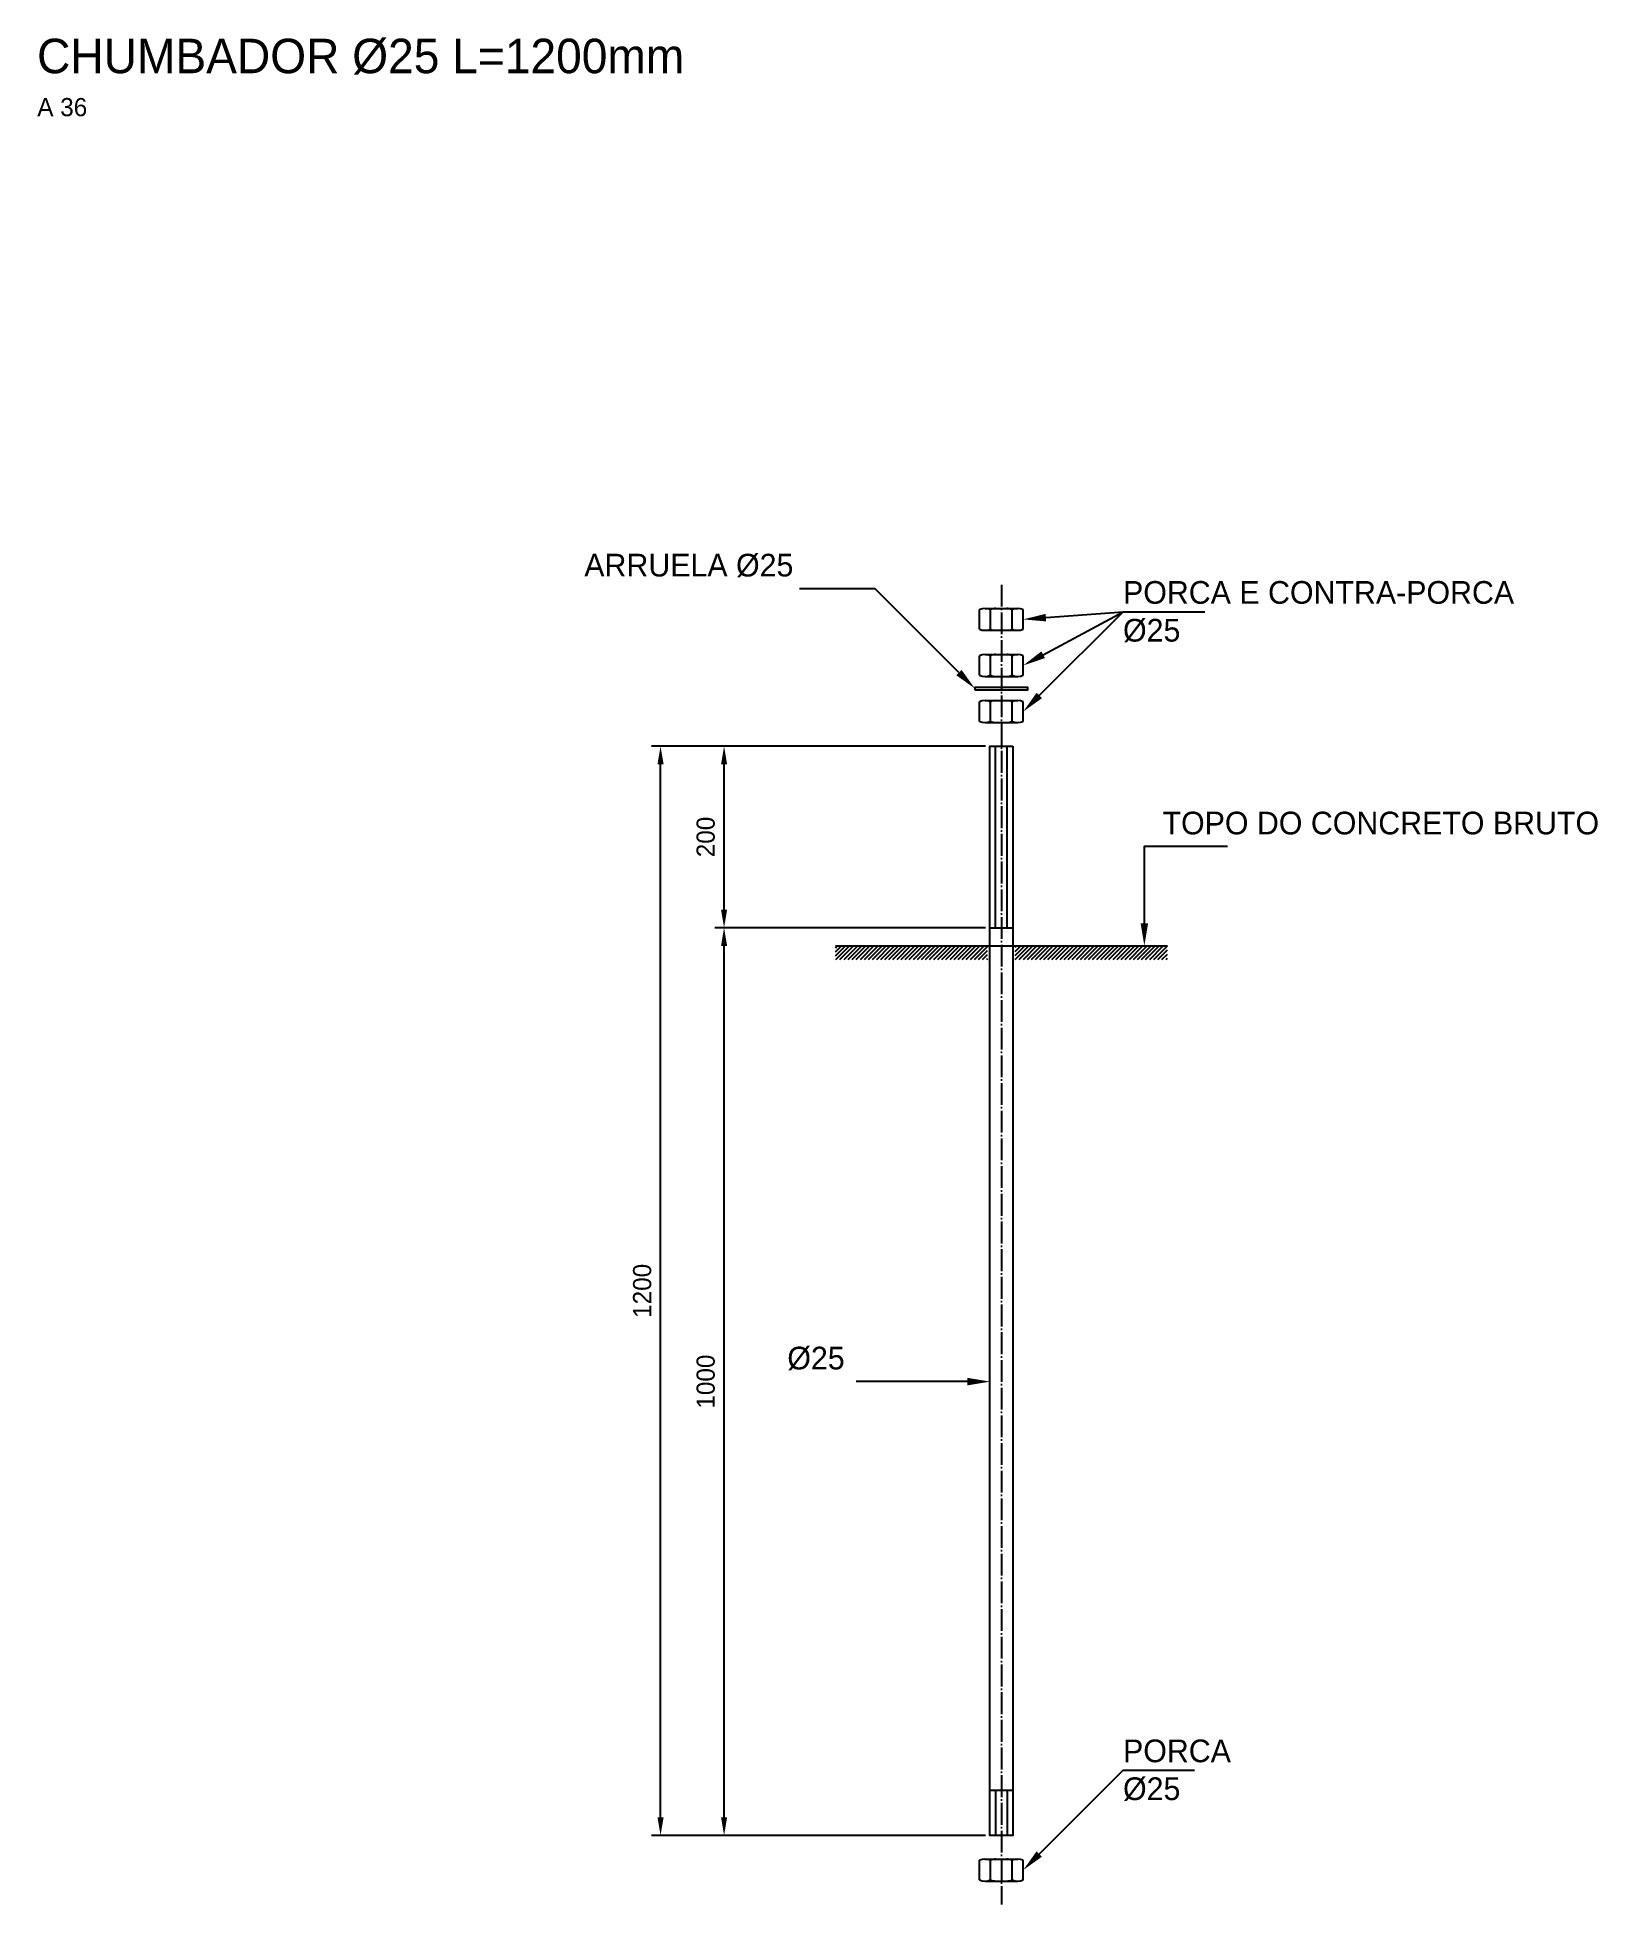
# Model space of a CAD drawing. Extents: x -5312 to 9045, y -3599 to 1729.
# Drawn here: x -5312 to -3593, y -2676 to -619 of the extents above; entities that cross this region are included whole.
import ezdxf

# ---------------------------------------------------------------- set-up
doc = ezdxf.new("R2010")
doc.units = 0
doc.header["$MEASUREMENT"] = 0
doc.linetypes.add('ACAD_ISO01W100', pattern=[5, 4, -1])
doc.linetypes.add('ACAD_ISO04W100', pattern=[30.5, 24, -3, 0.5, -3])
doc.layers.get('DEFPOINTS').update_dxf_attribs({"linetype": 'ACAD_ISO01W100'})
for name, color, linetype in [('CHU-CHUMBADOR', 1, 'Continuous'), ('EIXO', 5, 'ACAD_ISO04W100'), ('PERFIL', 1, 'Continuous'), ('REGUA120', 2, 'Continuous'), ('REGUA80', 4, 'Continuous')]:
    doc.layers.add(name, color=color, linetype=linetype)
doc.dimstyles.new('ISO-25', dxfattribs={"dimtxt": 2.5, "dimasz": 2.5, "dimexe": 1.25, "dimexo": 0.625, "dimtad": 1, "dimtxsty": 'STANDARD', "dimcen": 2.5, "dimclrt": 4, "dimazin": 3, "dimtfac": 1, "dimtmove": 0, "dimatfit": 3})
pattern_1 = [(45, (0, 0), (-2.245064, 2.245064), [])]

msp = doc.modelspace()

# ---------------------------------------------------------------- texts
at = {"color": 4, "char_height": 25}
for s, insert, attachment_point in [('ARRUELA %%c25', (-4479.21, -1214), 9), ('PORCA E CONTRA-PORCA\\P%%c25', (-4116.011, -1251.9), 4), ('TOPO DO CONCRETO BRUTO', (-4072.52, -1497.5), 7), ('%%c25', (-4422.7, -2087.5), 9), ('PORCA\\P%%c25', (-4116.011, -2528.1), 4)]:
    msp.add_mtext(s, dxfattribs=dict(at, insert=insert, attachment_point=attachment_point))
at = {"layer": 'REGUA120', "color": 2, "insert": (-5312.5, -660.081), "char_height": 38, "attachment_point": 7}
msp.add_mtext('CHUMBADOR %%c25 L=1200mm', dxfattribs=at)
at = {"layer": 'REGUA80', "color": 4, "insert": (-5312.253, -706.262), "char_height": 20, "attachment_point": 7}
msp.add_mtext('A 36', dxfattribs=at)

# ---------------------------------------------------------------- blocks, each defined once
blk = doc.blocks.new('*D0')
for p, q in [((-4267.7, -1600), (-4565.6, -1600)), ((-4555.6, -2580), (-4555.6, -1620)), ((-4267.7, -2600), (-4565.6, -2600))]:
    blk.add_line(p, q)
for points in [[(-4555.6, -1600), (-4552.2, -1620), (-4558.9, -1620)], [(-4555.6, -2600), (-4558.9, -2580), (-4552.2, -2580)]]:
    blk.add_trace(points)
at = {"layer": 'DEFPOINTS', "color": 0, "linetype": 'BYBLOCK'}
for p in [(-4262.7, -1600), (-4262.7, -2600)]:
    blk.add_point(p, dxfattribs=at)
at = {"layer": 'REGUA80', "color": 4, "insert": (-4565.6, -2100), "char_height": 20, "attachment_point": 8, "rotation": 90}
blk.add_mtext('1000', dxfattribs=at)
blk = doc.blocks.new('*D1')
for p, q in [((-4267.7, -1400), (-4565.6, -1400)), ((-4555.6, -1580), (-4555.6, -1420)), ((-4267.7, -1600), (-4565.6, -1600))]:
    blk.add_line(p, q)
for points in [[(-4555.6, -1400), (-4552.2, -1420), (-4558.9, -1420)], [(-4555.6, -1600), (-4558.9, -1580), (-4552.2, -1580)]]:
    blk.add_trace(points)
at = {"layer": 'DEFPOINTS', "color": 0, "linetype": 'BYBLOCK'}
for p in [(-4262.7, -1400), (-4262.7, -1600)]:
    blk.add_point(p, dxfattribs=at)
at = {"layer": 'REGUA80', "color": 4, "insert": (-4565.6, -1500), "char_height": 20, "attachment_point": 8, "rotation": 90}
blk.add_mtext('200', dxfattribs=at)
blk = doc.blocks.new('*D2')
for p, q in [((-4267.7, -1400), (-4635.6, -1400)), ((-4625.6, -2580), (-4625.6, -1420)), ((-4267.7, -2600), (-4635.6, -2600))]:
    blk.add_line(p, q)
for points in [[(-4625.6, -1400), (-4622.2, -1420), (-4628.9, -1420)], [(-4625.6, -2600), (-4628.9, -2580), (-4622.2, -2580)]]:
    blk.add_trace(points)
at = {"layer": 'DEFPOINTS', "color": 0, "linetype": 'BYBLOCK'}
for p in [(-4262.7, -1400), (-4262.7, -2600)]:
    blk.add_point(p, dxfattribs=at)
at = {"layer": 'REGUA80', "color": 4, "insert": (-4635.6, -2000), "char_height": 20, "attachment_point": 8, "rotation": 90}
blk.add_mtext('1200', dxfattribs=at)

# ---------------------------------------------------------------- dimensions: what is measured, and where the dimension line sits
for base, p1, p2, text, picture, middle in [((-4625.58, -1400), (-4262.7, -2600), (-4262.7, -1400), '1200', '*D2', (-4625.58, -2000)), ((-4555.58, -1400), (-4262.7, -1600), (-4262.7, -1400), '200', '*D1', (-4555.58, -1500)), ((-4555.58, -1600), (-4262.7, -2600), (-4262.7, -1600), '1000', '*D0', (-4555.58, -2100))]:
    dim = msp.add_linear_dim(base=base, p1=p1, p2=p2, angle=90, text=text, dimstyle='ISO-25', override={"dimtxt": 20, "dimasz": 20, "dimgap": 10})
    dim.commit()
    dim.dimension.update_dxf_attribs({"geometry": picture, "text_midpoint": middle, "dimtype": 160})

# ---------------------------------------------------------------- hatches: boundary and pattern name
h = msp.add_hatch()
h.set_pattern_fill('ANSI31', color=256, style=0)
h.set_pattern_definition(pattern_1)
h.paths.add_polyline_path([(-4432.88, -1620), (-4432.88, -1635), (-4265.2, -1635), (-4265.2, -1620)])
h = msp.add_hatch()
h.set_pattern_fill('ANSI31', color=256, style=0)
h.set_pattern_definition(pattern_1)
h.paths.add_polyline_path([(-4067.12, -1620), (-4067.12, -1635), (-4234.8, -1635), (-4234.8, -1620)])

# ---------------------------------------------------------------- linework, layer by layer
msp.add_line((-4432.88, -1620), (-4067.12, -1620))
for points in [[(-4296.888, -1318.822), (-4389.21, -1226.5), (-4472.46, -1226.5)], [(-4208.333, -1344.222), (-4116.011, -1251.9), (-4026.012, -1251.9)], [(-4203.997, -1299.252), (-4116.011, -1251.9)], [(-4201.084, -1258.396), (-4116.011, -1251.9)], [(-4092.52, -1595), (-4092.52, -1510), (-4001.021, -1510)], [(-4287.7, -2100), (-4332.7, -2100), (-4409.95, -2100)], [(-4208.333, -2620.422), (-4116.011, -2528.1), (-4037.261, -2528.1)]]:
    msp.add_lwpolyline(points)
for points in [[(-4226.011, -1260.3), (-4201.401, -1254.242), (-4200.766, -1262.551)], [(-4226.011, -1311.1), (-4205.971, -1295.583), (-4202.022, -1302.921)], [(-4279.21, -1336.5), (-4299.834, -1321.769), (-4293.941, -1315.876)], [(-4226.011, -1361.9), (-4211.28, -1341.276), (-4205.387, -1347.169)], [(-4092.52, -1620), (-4096.687, -1595), (-4088.353, -1595)], [(-4262.7, -2100), (-4287.7, -2104.167), (-4287.7, -2095.833)], [(-4226.011, -2638.1), (-4211.28, -2617.476), (-4205.387, -2623.369)]]:
    msp.add_trace(points)
at = {"layer": 'CHU-CHUMBADOR'}
for p, q in [((-4273.989, -1271.095), (-4273.989, -1249.505)), ((-4267.992, -1248.235), (-4232.008, -1248.235)), ((-4261.994, -1271.095), (-4261.994, -1249.505)), ((-4238.006, -1271.095), (-4238.006, -1249.505)), ((-4226.011, -1271.095), (-4226.011, -1249.505)), ((-4267.992, -1272.365), (-4232.008, -1272.365)), ((-4273.989, -1321.895), (-4273.989, -1300.305)), ((-4267.992, -1299.035), (-4232.008, -1299.035)), ((-4261.994, -1321.895), (-4261.994, -1300.305)), ((-4238.006, -1321.895), (-4238.006, -1300.305)), ((-4226.011, -1321.895), (-4226.011, -1300.305)), ((-4267.992, -1323.165), (-4232.008, -1323.165)), ((-4273.989, -1372.695), (-4273.989, -1351.105)), ((-4267.992, -1349.835), (-4232.008, -1349.835)), ((-4261.994, -1372.695), (-4261.994, -1351.105)), ((-4238.006, -1372.695), (-4238.006, -1351.105)), ((-4226.011, -1372.695), (-4226.011, -1351.105)), ((-4267.992, -1373.965), (-4232.008, -1373.965)), ((-4273.989, -2648.895), (-4273.989, -2627.305)), ((-4267.992, -2626.035), (-4232.008, -2626.035)), ((-4261.994, -2648.895), (-4261.994, -2627.305)), ((-4238.006, -2648.895), (-4238.006, -2627.305)), ((-4226.011, -2648.895), (-4226.011, -2627.305)), ((-4267.992, -2650.165), (-4232.008, -2650.165))]:
    msp.add_line(p, q, dxfattribs=at)
msp.add_lwpolyline([(-4279.21, -1337.77), (-4220.79, -1337.77), (-4220.79, -1335.23), (-4279.21, -1335.23)], close=True, dxfattribs=at)
at = {"layer": 'CHU-CHUMBADOR', "linetype": 'CONTINUOUS'}
for centre, start, end in [((-4267.992, -1263.03), 66.086832, 113.913168), ((-4255.997, -1263.03), 90, 113.913168), ((-4244.003, -1263.03), 66.086832, 90), ((-4232.008, -1263.03), 66.086832, 113.913168), ((-4267.992, -1257.57), 246.086832, 293.913168), ((-4255.997, -1257.57), 246.086832, 270), ((-4244.003, -1257.57), 270, 293.913168), ((-4232.008, -1257.57), 246.086832, 293.913168), ((-4267.992, -1313.83), 66.086832, 113.913168), ((-4255.997, -1313.83), 90, 113.913168), ((-4244.003, -1313.83), 66.086832, 90), ((-4232.008, -1313.83), 66.086832, 113.913168), ((-4267.992, -1308.37), 246.086832, 293.913168), ((-4255.997, -1308.37), 246.086832, 270), ((-4244.003, -1308.37), 270, 293.913168), ((-4232.008, -1308.37), 246.086832, 293.913168), ((-4267.992, -1364.63), 66.086832, 113.913168), ((-4255.997, -1364.63), 90, 113.913168), ((-4244.003, -1364.63), 66.086832, 90), ((-4232.008, -1364.63), 66.086832, 113.913168), ((-4267.992, -1359.17), 246.086832, 293.913168), ((-4255.997, -1359.17), 246.086832, 270), ((-4244.003, -1359.17), 270, 293.913168), ((-4232.008, -1359.17), 246.086832, 293.913168), ((-4267.992, -2640.83), 66.086832, 113.913168), ((-4255.997, -2640.83), 90, 113.913168), ((-4244.003, -2640.83), 66.086832, 90), ((-4232.008, -2640.83), 66.086832, 113.913168), ((-4267.992, -2635.37), 246.086832, 293.913168), ((-4255.997, -2635.37), 246.086832, 270), ((-4244.003, -2635.37), 270, 293.913168), ((-4232.008, -2635.37), 246.086832, 293.913168)]:
    msp.add_arc(centre, 14.795, start, end, dxfattribs=at)
at = {"layer": 'EIXO'}
msp.add_lwpolyline([(-4250, -1222.2), (-4250, -2676.2)], dxfattribs=at)
at = {"layer": 'PERFIL'}
for p, q in [((-4256.35, -1600), (-4256.35, -1400)), ((-4243.65, -1600), (-4243.65, -1400)), ((-4262.7, -1600), (-4237.3, -1600)), ((-4262.7, -2550), (-4237.3, -2550)), ((-4256.35, -2550), (-4256.35, -2600)), ((-4243.65, -2550), (-4243.65, -2600))]:
    msp.add_line(p, q, dxfattribs=at)
msp.add_lwpolyline([(-4237.3, -1400), (-4237.3, -2600), (-4262.7, -2600), (-4262.7, -1400)], close=True, dxfattribs=at)

msp.set_redraw_order([(e.dxf.handle, doc.entitydb.next_handle()) for e in msp.query("TEXT MTEXT ATTDEF DIMENSION ARC_DIMENSION")])  # texts and dimensions are drawn at this point

doc.saveas('drawing.dxf')
